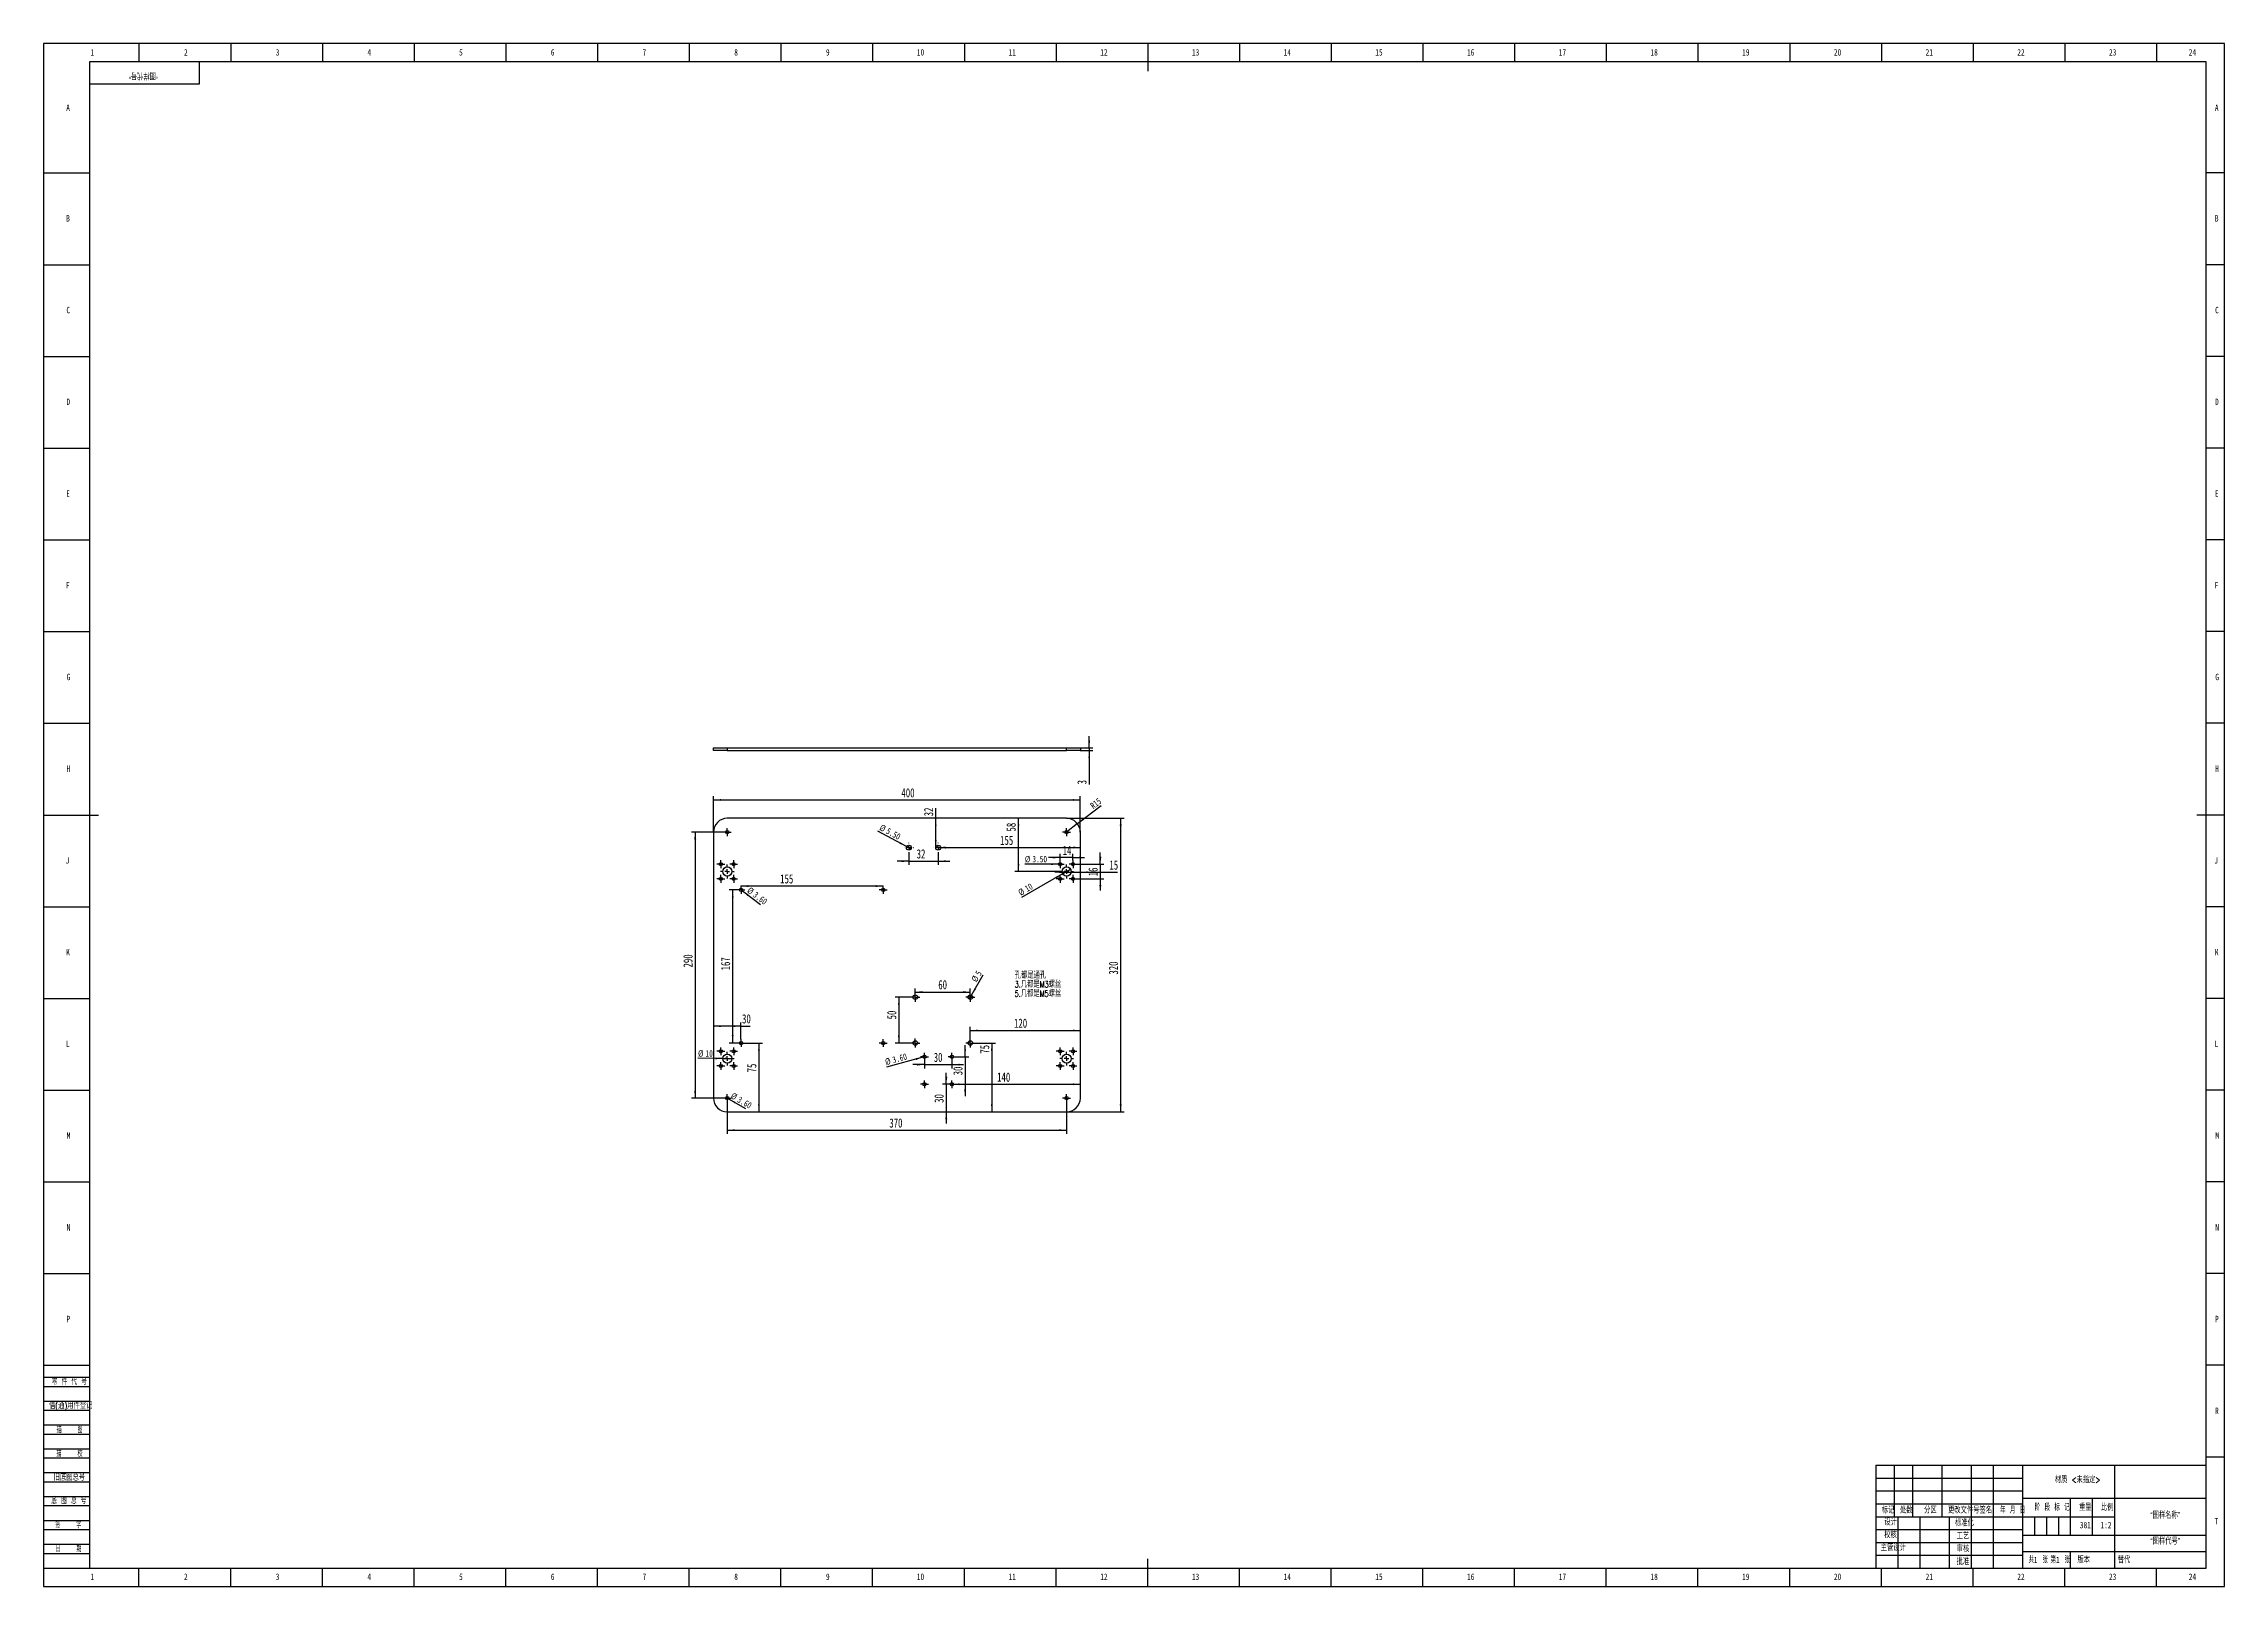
# Model space of a CAD drawing. Header units: millimetres. Extents: x 0 to 1189, y 0 to 841.
import ezdxf

# ---------------------------------------------------------------- set-up
doc = ezdxf.new("R2010")
doc.units = ezdxf.units.MM
for name, color, linetype in [('10', 7, 'Continuous'), ('5', 7, 'Continuous'), ('9', 7, 'Continuous'), ('SLD-0', 7, 'Continuous')]:
    doc.layers.add(name, color=color, linetype=linetype)
doc.styles.add('SLDTEXTSTYLE0', font='TXT', dxfattribs={"width": 0.7, "bigfont": 'bigfont'})
doc.styles.add('SLDTEXTSTYLE1', font='TXT', dxfattribs={"width": 0.6, "bigfont": 'bigfont'})
doc.styles.add('SLDTEXTSTYLE2', font='TXT', dxfattribs={"width": 0.614286, "bigfont": 'bigfont'})
doc.styles.add('SLDTEXTSTYLE3', font='TXT', dxfattribs={"width": 0.62, "bigfont": 'bigfont'})
doc.styles.add('SLDTEXTSTYLE4', font='TXT', dxfattribs={"width": 0.566667, "bigfont": 'bigfont'})
doc.styles.add('SLDTEXTSTYLE5', font='TXT', dxfattribs={"width": 0.7})
doc.dimstyles.new('SLDDIMSTYLE0', dxfattribs={"dimtxt": 5, "dimasz": 4.08, "dimexe": 0, "dimexo": 0.0625, "dimgap": 1.25, "dimtad": 2, "dimlfac": 2, "dimrnd": 1e-09, "dimzin": 12, "dimdsep": 46, "dimtxsty": 'SLDTEXTSTYLE5', "dimsah": 1, "dimcen": 0.09, "dimadec": 0, "dimazin": 3, "dimtfac": 1, "dimtofl": 0, "dimtmove": 0, "dimatfit": 3, "dimfxl": 0, "dimfrac": 2, "dimtolj": 1, "dimtzin": 12, "dimarcsym": 0})
doc.dimstyles.new('SLDDIMSTYLE1', dxfattribs={"dimtxt": 3.5, "dimasz": 4.08, "dimexe": 0, "dimexo": 0.0625, "dimgap": 0.875, "dimtad": 2, "dimlfac": 2, "dimrnd": 1e-09, "dimzin": 12, "dimdsep": 46, "dimtxsty": 'SLDTEXTSTYLE5', "dimsah": 1, "dimcen": 0, "dimadec": 0, "dimazin": 3, "dimtfac": 1, "dimtofl": 0, "dimtmove": 0, "dimatfit": 3, "dimfxl": 0, "dimfrac": 2, "dimtolj": 1, "dimtzin": 12, "dimarcsym": 0})
doc.dimstyles.new('SLDDIMSTYLE2', dxfattribs={"dimtxt": 3.5, "dimasz": 4.08, "dimexe": 0, "dimexo": 0.0625, "dimgap": 0.875, "dimtad": 2, "dimlfac": 2, "dimrnd": 1e-09, "dimzin": 4, "dimdsep": 46, "dimtxsty": 'SLDTEXTSTYLE5', "dimblk1": 'NONE', "dimsah": 1, "dimcen": 0, "dimadec": 0, "dimazin": 1, "dimtfac": 1, "dimtmove": 0, "dimatfit": 3, "dimldrblk": 'NONE', "dimfxl": 0, "dimfrac": 2, "dimtolj": 1, "dimtzin": 12, "dimarcsym": 0})
doc.dimstyles.new('SLDDIMSTYLE3', dxfattribs={"dimtxt": 5, "dimasz": 4.08, "dimexe": 0, "dimexo": 0.0625, "dimgap": 1.25, "dimtad": 2, "dimlfac": 2, "dimrnd": 1e-09, "dimzin": 12, "dimdsep": 46, "dimtxsty": 'SLDTEXTSTYLE5', "dimsah": 1, "dimcen": 0.09, "dimadec": 0, "dimazin": 3, "dimtfac": 1, "dimtmove": 0, "dimatfit": 0, "dimfxl": 0, "dimfrac": 2, "dimtolj": 1, "dimtzin": 12, "dimarcsym": 0})
doc.dimstyles.new('SLDDIMSTYLE4', dxfattribs={"dimtxt": 3.5, "dimasz": 4.08, "dimexe": 0, "dimexo": 0.0625, "dimgap": 0.875, "dimtad": 2, "dimlfac": 2, "dimrnd": 1e-09, "dimzin": 12, "dimdsep": 46, "dimtxsty": 'SLDTEXTSTYLE5', "dimblk1": 'NONE', "dimsah": 1, "dimcen": 0, "dimadec": 0, "dimazin": 3, "dimtfac": 1, "dimtmove": 0, "dimatfit": 3, "dimldrblk": 'NONE', "dimfxl": 0, "dimfrac": 2, "dimtolj": 1, "dimtzin": 12, "dimarcsym": 0})

msp = doc.modelspace()

# ---------------------------------------------------------------- texts
at = {"layer": '10', "char_height": 3.5}
for s, insert, attachment_point, style in [('1', (26.5444, 837.9952), 2, 'SLDTEXTSTYLE5'), ('2', (77.5444, 837.9952), 2, 'SLDTEXTSTYLE5'), ('3', (127.5444, 837.9952), 2, 'SLDTEXTSTYLE5'), ('4', (177.5444, 837.9952), 2, 'SLDTEXTSTYLE5'), ('5', (227.5444, 837.9952), 2, 'SLDTEXTSTYLE5'), ('6', (277.5469, 837.9952), 2, 'SLDTEXTSTYLE5'), ('7', (327.5469, 837.9952), 2, 'SLDTEXTSTYLE5'), ('8', (377.5469, 837.9952), 2, 'SLDTEXTSTYLE5'), ('9', (427.5469, 837.9952), 2, 'SLDTEXTSTYLE5'), ('10', (478.0889, 837.9952), 2, 'SLDTEXTSTYLE5'), ('11', (528.0889, 837.9952), 2, 'SLDTEXTSTYLE5'), ('12', (578.0889, 837.9952), 2, 'SLDTEXTSTYLE5'), ('13', (628.0889, 837.9952), 2, 'SLDTEXTSTYLE5'), ('14', (678.0889, 837.9952), 2, 'SLDTEXTSTYLE5'), ('15', (728.0889, 837.9952), 2, 'SLDTEXTSTYLE5'), ('16', (778.0913, 837.9952), 2, 'SLDTEXTSTYLE5'), ('17', (828.0913, 837.9952), 2, 'SLDTEXTSTYLE5'), ('18', (878.0913, 837.9952), 2, 'SLDTEXTSTYLE5'), ('19', (928.0913, 837.9952), 2, 'SLDTEXTSTYLE5'), ('20', (978.0889, 837.9952), 2, 'SLDTEXTSTYLE5'), ('21', (1028.0889, 837.9952), 2, 'SLDTEXTSTYLE5'), ('22', (1078.0889, 837.9952), 2, 'SLDTEXTSTYLE5'), ('23', (1128.0889, 837.9952), 2, 'SLDTEXTSTYLE5'), ('24', (1171.5889, 837.9952), 2, 'SLDTEXTSTYLE5'), ('A', (13.3203, 807.7452), 2, 'SLDTEXTSTYLE5'), ('A', (1184.8203, 807.7452), 2, 'SLDTEXTSTYLE5'), ('B', (13.3203, 747.4952), 2, 'SLDTEXTSTYLE5'), ('B', (1184.8203, 747.4952), 2, 'SLDTEXTSTYLE5'), ('C', (13.4273, 697.4952), 2, 'SLDTEXTSTYLE5'), ('C', (1184.9273, 697.4952), 2, 'SLDTEXTSTYLE5'), ('D', (13.4297, 647.4952), 2, 'SLDTEXTSTYLE5'), ('D', (1184.9297, 647.4952), 2, 'SLDTEXTSTYLE5'), ('E', (13.3179, 597.4952), 2, 'SLDTEXTSTYLE5'), ('E', (1184.8179, 597.4952), 2, 'SLDTEXTSTYLE5'), ('F', (13.2243, 547.4952), 2, 'SLDTEXTSTYLE5'), ('F', (1184.7243, 547.4952), 2, 'SLDTEXTSTYLE5'), ('G', (13.5391, 497.4952), 2, 'SLDTEXTSTYLE5'), ('G', (1185.0391, 497.4952), 2, 'SLDTEXTSTYLE5'), ('H', (13.4297, 447.4952), 2, 'SLDTEXTSTYLE5'), ('H', (1184.9297, 447.4952), 2, 'SLDTEXTSTYLE5'), ('J', (13.0153, 397.4952), 2, 'SLDTEXTSTYLE5'), ('J', (1184.5153, 397.4952), 2, 'SLDTEXTSTYLE5'), ('K', (13.3203, 347.4952), 2, 'SLDTEXTSTYLE5'), ('K', (1184.8203, 347.4952), 2, 'SLDTEXTSTYLE5'), ('L', (13.1806, 297.4952), 2, 'SLDTEXTSTYLE5'), ('L', (1184.6806, 297.4952), 2, 'SLDTEXTSTYLE5'), ('M', (13.5974, 247.4952), 2, 'SLDTEXTSTYLE5'), ('M', (1185.0974, 247.4952), 2, 'SLDTEXTSTYLE5'), ('N', (13.5488, 197.4952), 2, 'SLDTEXTSTYLE5'), ('N', (1185.0488, 197.4952), 2, 'SLDTEXTSTYLE5'), ('P', (13.4443, 147.4952), 2, 'SLDTEXTSTYLE5'), ('P', (1184.9443, 147.4952), 2, 'SLDTEXTSTYLE5'), ('R', (1184.9297, 97.4952), 2, 'SLDTEXTSTYLE5'), ('材质 <未指定>', (1108.9285, 59.8579), 2, 'SLDTEXTSTYLE0'), ('“图样名称”', (1156.7319, 40.5106), 2, 'SLDTEXTSTYLE0'), ('T', (1184.6563, 37.3004), 2, 'SLDTEXTSTYLE5'), ('校核', (1006.9573, 29.8568), 2, 'SLDTEXTSTYLE0'), ('381', (1113.2111, 35.1578), 2, 'SLDTEXTSTYLE5'), ('“图样代号”', (1156.7343, 26.3657), 2, 'SLDTEXTSTYLE0'), ('主管设计', (1008.4885, 22.8297), 2, 'SLDTEXTSTYLE0'), ('1', (1085.1099, 16.1881), 1, 'SLDTEXTSTYLE5'), ('1', (1097.1354, 16.1881), 1, 'SLDTEXTSTYLE5'), ('1', (26.5444, 6.9952), 2, 'SLDTEXTSTYLE5'), ('2', (77.5444, 6.9952), 2, 'SLDTEXTSTYLE5'), ('3', (127.5444, 6.9952), 2, 'SLDTEXTSTYLE5'), ('4', (177.5444, 6.9952), 2, 'SLDTEXTSTYLE5'), ('5', (227.5444, 6.9952), 2, 'SLDTEXTSTYLE5'), ('6', (277.5469, 6.9952), 2, 'SLDTEXTSTYLE5'), ('7', (327.5469, 6.9952), 2, 'SLDTEXTSTYLE5'), ('8', (377.5469, 6.9952), 2, 'SLDTEXTSTYLE5'), ('9', (427.5469, 6.9952), 2, 'SLDTEXTSTYLE5'), ('10', (478.0889, 6.9952), 2, 'SLDTEXTSTYLE5'), ('11', (528.0889, 6.9952), 2, 'SLDTEXTSTYLE5'), ('12', (578.0889, 6.9952), 2, 'SLDTEXTSTYLE5'), ('13', (628.0889, 6.9952), 2, 'SLDTEXTSTYLE5'), ('14', (678.0889, 6.9952), 2, 'SLDTEXTSTYLE5'), ('15', (728.0889, 6.9952), 2, 'SLDTEXTSTYLE5'), ('16', (778.0913, 6.9952), 2, 'SLDTEXTSTYLE5'), ('17', (828.0913, 6.9952), 2, 'SLDTEXTSTYLE5'), ('18', (878.0913, 6.9952), 2, 'SLDTEXTSTYLE5'), ('19', (928.0913, 6.9952), 2, 'SLDTEXTSTYLE5'), ('20', (978.0889, 6.9952), 2, 'SLDTEXTSTYLE5'), ('21', (1028.0889, 6.9952), 2, 'SLDTEXTSTYLE5'), ('22', (1078.0889, 6.9952), 2, 'SLDTEXTSTYLE5'), ('23', (1128.0889, 6.9952), 2, 'SLDTEXTSTYLE5'), ('24', (1171.5889, 6.9952), 2, 'SLDTEXTSTYLE5')]:
    msp.add_mtext(s, dxfattribs=dict(at, insert=insert, attachment_point=attachment_point, style=style))
at = {"layer": '10', "color": 7, "insert": (1112.3076, 16.1881), "char_height": 3.5, "attachment_point": 2, "style": 'SLDTEXTSTYLE0'}
msp.add_mtext('版本', dxfattribs=at)
at = {"layer": '9', "color": 7, "char_height": 3.5}
for s, insert, attachment_point, style in [('零 件 代 号', (4.4822, 113.3599), 1, 'SLDTEXTSTYLE2'), ('借(通)用件登记', (2.9328, 100.2756), 1, 'SLDTEXTSTYLE0'), ('描    图', (14.133, 87.176), 2, 'SLDTEXTSTYLE4'), ('描    校', (14.1005, 74.1365), 2, 'SLDTEXTSTYLE4'), ('旧底图总号', (5.4591, 61.2006), 1, 'SLDTEXTSTYLE0'), ('底 图 总 号', (4.2122, 48.4331), 1, 'SLDTEXTSTYLE2'), ('标记', (1005.6023, 43.3062), 2, 'SLDTEXTSTYLE0'), ('设计', (1007.0092, 36.7667), 2, 'SLDTEXTSTYLE0'), ('处数', (1015.5401, 43.3062), 2, 'SLDTEXTSTYLE0'), ('分区', (1028.6971, 43.3062), 2, 'SLDTEXTSTYLE0'), ('更改文件号', (1046.9259, 43.3062), 2, 'SLDTEXTSTYLE0'), ('标准化', (1047.2391, 36.3584), 2, 'SLDTEXTSTYLE0'), ('签名', (1058.9265, 43.3062), 2, 'SLDTEXTSTYLE0'), ('年 月 日', (1073.5808, 43.3062), 2, 'SLDTEXTSTYLE3'), ('阶 段 标 记', (1095.0987, 44.8103), 2, 'SLDTEXTSTYLE2'), ('重量', (1113.1828, 44.8103), 2, 'SLDTEXTSTYLE0'), ('比例', (1125.0762, 44.8103), 2, 'SLDTEXTSTYLE0'), ('签    字', (13.4869, 35.1926), 2, 'SLDTEXTSTYLE4'), ('工艺', (1046.4622, 29.2301), 2, 'SLDTEXTSTYLE0'), ('日    期', (13.5641, 22.2333), 2, 'SLDTEXTSTYLE4'), ('批准', (1046.4437, 15.2155), 2, 'SLDTEXTSTYLE0'), ('审核', (1046.4616, 22.2493), 2, 'SLDTEXTSTYLE0'), ('共  张', (1087.4712, 16.1881), 2, 'SLDTEXTSTYLE1'), ('第  张', (1099.4567, 16.1881), 2, 'SLDTEXTSTYLE1')]:
    msp.add_mtext(s, dxfattribs=dict(at, insert=insert, attachment_point=attachment_point, style=style))
at = {"layer": 'SLD-0', "insert": (54.372, 821.8703), "char_height": 3.5, "attachment_point": 2, "rotation": 180, "style": 'SLDTEXTSTYLE0'}
msp.add_mtext('“图样代号”', dxfattribs=at)
at = {"layer": 'SLD-0', "char_height": 3.5}
for s, insert, attachment_point, style in [('1:2', (1124.4373, 35.1578), 2, 'SLDTEXTSTYLE5'), ('替代', (1130.8513, 16.1881), 1, 'SLDTEXTSTYLE0')]:
    msp.add_mtext(s, dxfattribs=dict(at, insert=insert, attachment_point=attachment_point, style=style))

# ---------------------------------------------------------------- blocks, each defined once
blk = doc.blocks.new('SW_NOTE_0')
at = {"layer": '10', "color": 0, "char_height": 3.5, "attachment_point": 1, "style": 'SLDTEXTSTYLE0'}
for s, insert in [('孔都是通孔', (0, 4.5)), ('3.几都是M3螺丝', (0, -0.5)), ('5.几都是M5螺丝', (0, -5.5))]:
    blk.add_mtext(s, dxfattribs=dict(at, insert=insert))
blk = doc.blocks.new('_D')
at = {"layer": '10'}
for p, q in [((365.2, 411.2), (365.2, 430.7)), ((365.2, 428.7), (565.2, 428.7)), ((565.2, 411.2), (565.2, 430.7))]:
    blk.add_line(p, q, dxfattribs=at)
for points in [[(365.2, 428.7), (369.3, 428.2), (369.3, 429.2)], [(565.2, 428.7), (561.2, 429.2), (561.2, 428.2)]]:
    blk.add_solid(points, dxfattribs=at)
at = {"layer": '10', "insert": (467.7, 435.1), "char_height": 5, "attachment_point": 1, "style": 'SLDTEXTSTYLE5'}
blk.add_mtext('400', dxfattribs=at)
blk = doc.blocks.new('_D_1')
at = {"layer": '10'}
for p, q in [((557.7, 418.7), (589.2, 418.7)), ((587.2, 418.7), (587.2, 258.7)), ((557.7, 258.7), (589.2, 258.7))]:
    blk.add_line(p, q, dxfattribs=at)
for points in [[(587.2, 418.7), (586.7, 414.6), (587.8, 414.6)], [(587.2, 258.7), (587.8, 262.8), (586.7, 262.8)]]:
    blk.add_solid(points, dxfattribs=at)
at = {"layer": '10', "insert": (580.8, 333.5), "char_height": 5, "attachment_point": 1, "rotation": 90, "style": 'SLDTEXTSTYLE5'}
blk.add_mtext('320', dxfattribs=at)
blk = doc.blocks.new('_D_2')
at = {"layer": '10'}
for q in [(576.6, 425.6), (557.7, 411.2)]:
    blk.add_line((563.7, 415.8), q, dxfattribs=at)
blk.add_solid([(563.7, 415.8), (567.2, 417.8), (566.6, 418.6)], dxfattribs=at)
at = {"layer": '10', "insert": (570.2, 426.4), "char_height": 3.5, "attachment_point": 1, "rotation": 37.4702, "style": 'SLDTEXTSTYLE5'}
blk.add_mtext('R15', dxfattribs=at)
blk = doc.blocks.new('_D_3')
at = {"layer": '10'}
for q in [(454.9, 411.7), (473, 402)]:
    blk.add_line((470.5, 403.3), q, dxfattribs=at)
blk.add_solid([(470.5, 403.3), (467.2, 405.7), (466.7, 404.8)], dxfattribs=at)
at = {"layer": '10', "char_height": 3.5, "attachment_point": 1, "rotation": 331.9916, "style": 'SLDTEXTSTYLE5'}
for s, insert in [('%%c', (457, 415.6)), ('5.50', (460.6, 413.7))]:
    blk.add_mtext(s, dxfattribs=dict(at, insert=insert))
blk = doc.blocks.new('_None')
blk = doc.blocks.new('_D_4')
at = {"layer": '10'}
for p, q in [((471.7, 395.3), (465.4, 395.3)), ((471.7, 400.1), (471.7, 393.3)), ((471.7, 395.3), (487.7, 395.3)), ((487.7, 400.1), (487.7, 393.3)), ((487.7, 395.3), (494.1, 395.3))]:
    blk.add_line(p, q, dxfattribs=at)
for points in [[(471.7, 395.3), (467.7, 395.8), (467.7, 394.8)], [(487.7, 395.3), (491.8, 394.8), (491.8, 395.8)]]:
    blk.add_solid(points, dxfattribs=at)
at = {"layer": '10', "insert": (476, 401.8), "char_height": 5, "attachment_point": 1, "style": 'SLDTEXTSTYLE5'}
blk.add_mtext('32', dxfattribs=at)
blk = doc.blocks.new('_D_5')
at = {"layer": '10'}
for p, q in [((486.4, 418.7), (486.4, 424.2)), ((486.4, 402.7), (486.4, 418.7))]:
    blk.add_line(p, q, dxfattribs=at)
for points in [[(486.4, 418.7), (485.9, 414.6), (486.9, 414.6)], [(486.4, 402.7), (486.9, 406.8), (485.9, 406.8)]]:
    blk.add_solid(points, dxfattribs=at)
at = {"layer": '10', "insert": (480, 419.8), "char_height": 5, "attachment_point": 1, "rotation": 90, "style": 'SLDTEXTSTYLE5'}
blk.add_mtext('32', dxfattribs=at)
blk = doc.blocks.new('_D_6')
at = {"layer": '10'}
blk.add_line((487.7, 402.8), (565.2, 402.8), dxfattribs=at)
for points in [[(487.7, 402.8), (491.8, 402.2), (491.8, 403.3)], [(565.2, 402.8), (561.2, 403.3), (561.2, 402.2)]]:
    blk.add_solid(points, dxfattribs=at)
at = {"layer": '10', "insert": (521.5, 409.2), "char_height": 5, "attachment_point": 1, "style": 'SLDTEXTSTYLE5'}
blk.add_mtext('155', dxfattribs=at)
blk = doc.blocks.new('_D_7')
at = {"layer": '10'}
for q in [(535, 393.7), (555.1, 393.7)]:
    blk.add_line((553.4, 393.7), q, dxfattribs=at)
blk.add_solid([(553.4, 393.7), (549.3, 394.2), (549.3, 393.2)], dxfattribs=at)
at = {"layer": '10', "char_height": 3.5, "attachment_point": 1, "style": 'SLDTEXTSTYLE5'}
for s, insert in [('%%c', (535, 398.2)), ('3.50', (539.1, 398.2))]:
    blk.add_mtext(s, dxfattribs=dict(at, insert=insert))
blk = doc.blocks.new('_D_8')
at = {"layer": '10'}
for p, q in [((554.2, 397.3), (547.9, 397.3)), ((554.2, 395.8), (554.2, 399.3)), ((561.2, 397.3), (554.2, 397.3)), ((561.2, 395.8), (561.2, 399.3)), ((561.2, 397.3), (567.6, 397.3))]:
    blk.add_line(p, q, dxfattribs=at)
for points in [[(554.2, 397.3), (550.2, 397.8), (550.2, 396.8)], [(561.2, 397.3), (565.3, 396.8), (565.3, 397.8)]]:
    blk.add_solid(points, dxfattribs=at)
at = {"layer": '10', "insert": (555.6, 403.7), "char_height": 5, "attachment_point": 1, "style": 'SLDTEXTSTYLE5'}
blk.add_mtext('14', dxfattribs=at)
blk = doc.blocks.new('_D_9')
at = {"layer": '10'}
for p, q in [((563.4, 393.7), (578.1, 393.7)), ((576.1, 393.7), (576.1, 400)), ((576.1, 393.7), (576.1, 385.7)), ((563.4, 385.7), (578.1, 385.7)), ((576.1, 385.7), (576.1, 379.3))]:
    blk.add_line(p, q, dxfattribs=at)
for points in [[(576.1, 393.7), (576.7, 397.8), (575.6, 397.8)], [(576.1, 385.7), (575.6, 381.6), (576.7, 381.6)]]:
    blk.add_solid(points, dxfattribs=at)
at = {"layer": '10', "insert": (569.7, 387.1), "char_height": 5, "attachment_point": 1, "rotation": 90, "style": 'SLDTEXTSTYLE5'}
blk.add_mtext('16', dxfattribs=at)
blk = doc.blocks.new('_D_10')
at = {"layer": '10'}
for q in [(533.2, 375.5), (559.9, 390.9)]:
    blk.add_line((555.6, 388.4), q, dxfattribs=at)
blk.add_solid([(555.6, 388.4), (551.8, 386.8), (552.3, 386)], dxfattribs=at)
at = {"layer": '10', "char_height": 3.5, "attachment_point": 1, "rotation": 30, "style": 'SLDTEXTSTYLE5'}
for s, insert in [('%%c', (530.9, 379.4)), ('10', (534.5, 381.5))]:
    blk.add_mtext(s, dxfattribs=dict(at, insert=insert))
blk = doc.blocks.new('_D_11')
at = {"layer": '10'}
for p, q in [((557.7, 389.3), (551.4, 389.3)), ((557.7, 389.3), (565.2, 389.3)), ((565.2, 389.3), (585.5, 389.3))]:
    blk.add_line(p, q, dxfattribs=at)
for points in [[(557.7, 389.3), (553.7, 389.8), (553.7, 388.8)], [(565.2, 389.3), (569.3, 388.8), (569.3, 389.8)]]:
    blk.add_solid(points, dxfattribs=at)
at = {"layer": '10', "insert": (581.1, 395.7), "char_height": 5, "attachment_point": 1, "style": 'SLDTEXTSTYLE5'}
blk.add_mtext('15', dxfattribs=at)
blk = doc.blocks.new('_D_12')
at = {"layer": '10'}
for p, q in [((531.5, 389.7), (531.5, 418.7)), ((554, 389.7), (529.5, 389.7))]:
    blk.add_line(p, q, dxfattribs=at)
for points in [[(531.5, 418.7), (531, 414.6), (532, 414.6)], [(531.5, 389.7), (532, 393.8), (531, 393.8)]]:
    blk.add_solid(points, dxfattribs=at)
at = {"layer": '10', "insert": (525, 411.5), "char_height": 5, "attachment_point": 1, "rotation": 90, "style": 'SLDTEXTSTYLE5'}
blk.add_mtext('58', dxfattribs=at)
blk = doc.blocks.new('_D_13')
at = {"layer": '10'}
for q in [(372, 266.6), (382.7, 260.5)]:
    blk.add_line((373.5, 265.7), q, dxfattribs=at)
blk.add_solid([(373.5, 265.7), (376.8, 263.3), (377.3, 264.1)], dxfattribs=at)
at = {"layer": '10', "char_height": 3.5, "attachment_point": 1, "rotation": 330, "style": 'SLDTEXTSTYLE5'}
for s, insert in [('%%c', (376, 269.4)), ('3.60', (379.6, 267.3))]:
    blk.add_mtext(s, dxfattribs=dict(at, insert=insert))
blk = doc.blocks.new('_D_14')
at = {"layer": '10'}
for p, q in [((370.6, 411.2), (353.2, 411.2)), ((355.2, 411.2), (355.2, 266.2)), ((370.6, 266.2), (353.2, 266.2))]:
    blk.add_line(p, q, dxfattribs=at)
for points in [[(355.2, 411.2), (354.7, 407.1), (355.8, 407.1)], [(355.2, 266.2), (355.8, 270.3), (354.7, 270.3)]]:
    blk.add_solid(points, dxfattribs=at)
at = {"layer": '10', "insert": (348.8, 337.4), "char_height": 5, "attachment_point": 1, "rotation": 90, "style": 'SLDTEXTSTYLE5'}
blk.add_mtext('290', dxfattribs=at)
blk = doc.blocks.new('_D_15')
at = {"layer": '10'}
for p, q in [((372.7, 264), (372.7, 246.7)), ((557.7, 264), (557.7, 246.7)), ((372.7, 248.7), (557.7, 248.7))]:
    blk.add_line(p, q, dxfattribs=at)
for points in [[(372.7, 248.7), (376.8, 248.2), (376.8, 249.2)], [(557.7, 248.7), (553.7, 249.2), (553.7, 248.2)]]:
    blk.add_solid(points, dxfattribs=at)
at = {"layer": '10', "insert": (461.1, 255.1), "char_height": 5, "attachment_point": 1, "style": 'SLDTEXTSTYLE5'}
blk.add_mtext('370', dxfattribs=at)
blk = doc.blocks.new('_D_16')
at = {"layer": '10'}
for q in [(379.5, 380.2), (390.8, 371.7)]:
    blk.add_line((381, 379.2), q, dxfattribs=at)
blk.add_solid([(381, 379.2), (383.9, 376.3), (384.5, 377.1)], dxfattribs=at)
at = {"layer": '10', "char_height": 3.5, "attachment_point": 1, "rotation": 322.8905, "style": 'SLDTEXTSTYLE5'}
for s, insert in [('%%c', (385.3, 381.5)), ('3.60', (388.6, 379))]:
    blk.add_mtext(s, dxfattribs=dict(at, insert=insert))
blk = doc.blocks.new('_D_17')
at = {"layer": '10'}
blk.add_line((380.2, 381.8), (457.7, 381.8), dxfattribs=at)
for points in [[(380.2, 381.8), (384.3, 381.2), (384.3, 382.3)], [(457.7, 381.8), (453.7, 382.3), (453.7, 381.2)]]:
    blk.add_solid(points, dxfattribs=at)
at = {"layer": '10', "insert": (401.6, 388.2), "char_height": 5, "attachment_point": 1, "style": 'SLDTEXTSTYLE5'}
blk.add_mtext('155', dxfattribs=at)
blk = doc.blocks.new('_D_18')
at = {"layer": '10'}
for p, q in [((378.1, 379.7), (373.7, 379.7)), ((375.7, 296.2), (375.7, 379.7)), ((378.1, 296.2), (373.7, 296.2))]:
    blk.add_line(p, q, dxfattribs=at)
for points in [[(375.7, 379.7), (375.2, 375.6), (376.2, 375.6)], [(375.7, 296.2), (376.2, 300.3), (375.2, 300.3)]]:
    blk.add_solid(points, dxfattribs=at)
at = {"layer": '10', "insert": (369.3, 335.8), "char_height": 5, "attachment_point": 1, "rotation": 90, "style": 'SLDTEXTSTYLE5'}
blk.add_mtext('167', dxfattribs=at)
blk = doc.blocks.new('_D_19')
at = {"layer": '10'}
for p, q in [((380.2, 305.4), (365.2, 305.4)), ((380.2, 298.3), (380.2, 307.4)), ((380.2, 305.4), (385.2, 305.4))]:
    blk.add_line(p, q, dxfattribs=at)
for points in [[(365.2, 305.4), (369.3, 304.9), (369.3, 305.9)], [(380.2, 305.4), (376.2, 305.9), (376.2, 304.9)]]:
    blk.add_solid(points, dxfattribs=at)
at = {"layer": '10', "insert": (380.8, 311.9), "char_height": 5, "attachment_point": 1, "style": 'SLDTEXTSTYLE5'}
blk.add_mtext('30', dxfattribs=at)
blk = doc.blocks.new('_D_20')
at = {"layer": '10'}
for p, q in [((382.4, 296.2), (392, 296.2)), ((390, 296.2), (390, 258.7))]:
    blk.add_line(p, q, dxfattribs=at)
for points in [[(390, 296.2), (389.5, 292.1), (390.5, 292.1)], [(390, 258.7), (390.5, 262.8), (389.5, 262.8)]]:
    blk.add_solid(points, dxfattribs=at)
at = {"layer": '10', "insert": (383.6, 280.2), "char_height": 5, "attachment_point": 1, "rotation": 90, "style": 'SLDTEXTSTYLE5'}
blk.add_mtext('75', dxfattribs=at)
blk = doc.blocks.new('_D_21')
at = {"layer": '10'}
for q in [(459.6, 283.1), (481.1, 288.9)]:
    blk.add_line((479.4, 288.5), q, dxfattribs=at)
blk.add_solid([(479.4, 288.5), (475.3, 287.9), (475.6, 286.9)], dxfattribs=at)
at = {"layer": '10', "char_height": 3.5, "attachment_point": 1, "rotation": 15, "style": 'SLDTEXTSTYLE5'}
for s, insert in [('%%c', (458.4, 287.5)), ('3.60', (462.4, 288.6))]:
    blk.add_mtext(s, dxfattribs=dict(at, insert=insert))
blk = doc.blocks.new('_D_22')
at = {"layer": '10'}
for p, q in [((480.2, 286.5), (480.2, 282.4)), ((495.2, 286.5), (495.2, 282.4)), ((480.2, 284.4), (473.9, 284.4)), ((480.2, 284.4), (495.2, 284.4)), ((495.2, 284.4), (501.6, 284.4))]:
    blk.add_line(p, q, dxfattribs=at)
for points in [[(480.2, 284.4), (476.2, 284.9), (476.2, 283.9)], [(495.2, 284.4), (499.3, 283.9), (499.3, 284.9)]]:
    blk.add_solid(points, dxfattribs=at)
at = {"layer": '10', "insert": (485.3, 290.9), "char_height": 5, "attachment_point": 1, "style": 'SLDTEXTSTYLE5'}
blk.add_mtext('30', dxfattribs=at)
blk = doc.blocks.new('_D_23')
at = {"layer": '10'}
for p, q in [((497.4, 288.7), (504.4, 288.7)), ((502.4, 288.7), (502.4, 295)), ((502.4, 288.7), (502.4, 273.7)), ((497.4, 273.7), (504.4, 273.7)), ((502.4, 273.7), (502.4, 267.3))]:
    blk.add_line(p, q, dxfattribs=at)
for points in [[(502.4, 288.7), (502.9, 292.8), (501.9, 292.8)], [(502.4, 273.7), (501.9, 269.6), (502.9, 269.6)]]:
    blk.add_solid(points, dxfattribs=at)
at = {"layer": '10', "insert": (496, 278.6), "char_height": 5, "attachment_point": 1, "rotation": 90, "style": 'SLDTEXTSTYLE5'}
blk.add_mtext('30', dxfattribs=at)
blk = doc.blocks.new('_D_24')
at = {"layer": '10'}
for p, q in [((493.1, 273.7), (490.1, 273.7)), ((492.1, 273.7), (492.1, 280)), ((492.1, 273.7), (492.1, 258.7)), ((492.1, 258.7), (492.1, 252.3))]:
    blk.add_line(p, q, dxfattribs=at)
for points in [[(492.1, 273.7), (492.7, 277.8), (491.6, 277.8)], [(492.1, 258.7), (491.6, 254.6), (492.7, 254.6)]]:
    blk.add_solid(points, dxfattribs=at)
at = {"layer": '10', "insert": (485.7, 263.6), "char_height": 5, "attachment_point": 1, "rotation": 90, "style": 'SLDTEXTSTYLE5'}
blk.add_mtext('30', dxfattribs=at)
blk = doc.blocks.new('_D_25')
at = {"layer": '10'}
blk.add_line((495.2, 273.7), (565.2, 273.7), dxfattribs=at)
for points in [[(495.2, 273.7), (499.3, 273.2), (499.3, 274.2)], [(565.2, 273.7), (561.2, 274.2), (561.2, 273.2)]]:
    blk.add_solid(points, dxfattribs=at)
at = {"layer": '10', "insert": (519.9, 280.1), "char_height": 5, "attachment_point": 1, "style": 'SLDTEXTSTYLE5'}
blk.add_mtext('140', dxfattribs=at)
blk = doc.blocks.new('_D_26')
at = {"layer": '10'}
for q in [(512.3, 333.4), (504.6, 320.1)]:
    blk.add_line((505.9, 322.3), q, dxfattribs=at)
blk.add_solid([(505.9, 322.3), (508.4, 325.6), (507.5, 326.1)], dxfattribs=at)
at = {"layer": '10', "char_height": 3.5, "attachment_point": 1, "rotation": 60, "style": 'SLDTEXTSTYLE5'}
for s, insert in [('5', (507.7, 334.3)), ('%%c', (505.6, 330.8))]:
    blk.add_mtext(s, dxfattribs=dict(at, insert=insert))
blk = doc.blocks.new('_D_27')
at = {"layer": '10'}
for p, q in [((475.2, 323.7), (475.2, 326)), ((475.2, 324), (505.2, 324)), ((505.2, 323.7), (505.2, 326))]:
    blk.add_line(p, q, dxfattribs=at)
for points in [[(475.2, 324), (479.3, 323.5), (479.3, 324.5)], [(505.2, 324), (501.2, 324.5), (501.2, 323.5)]]:
    blk.add_solid(points, dxfattribs=at)
at = {"layer": '10', "insert": (487.8, 330.5), "char_height": 5, "attachment_point": 1, "style": 'SLDTEXTSTYLE5'}
blk.add_mtext('60', dxfattribs=at)
blk = doc.blocks.new('_D_28')
at = {"layer": '10'}
for p, q in [((472.7, 321.2), (464.3, 321.2)), ((466.3, 321.2), (466.3, 296.2)), ((472.7, 296.2), (464.3, 296.2))]:
    blk.add_line(p, q, dxfattribs=at)
for points in [[(466.3, 321.2), (465.8, 317.1), (466.8, 317.1)], [(466.3, 296.2), (466.8, 300.3), (465.8, 300.3)]]:
    blk.add_solid(points, dxfattribs=at)
at = {"layer": '10', "insert": (459.9, 309.1), "char_height": 5, "attachment_point": 1, "rotation": 90, "style": 'SLDTEXTSTYLE5'}
blk.add_mtext('50', dxfattribs=at)
blk = doc.blocks.new('_D_29')
at = {"layer": '10'}
for p, q in [((505.2, 298.7), (505.2, 305)), ((505.2, 303), (565.2, 303))]:
    blk.add_line(p, q, dxfattribs=at)
for points in [[(505.2, 303), (509.3, 302.5), (509.3, 303.5)], [(565.2, 303), (561.2, 303.5), (561.2, 302.5)]]:
    blk.add_solid(points, dxfattribs=at)
at = {"layer": '10', "insert": (529.1, 309.5), "char_height": 5, "attachment_point": 1, "style": 'SLDTEXTSTYLE5'}
blk.add_mtext('120', dxfattribs=at)
blk = doc.blocks.new('_D_30')
at = {"layer": '10'}
for p, q in [((507.7, 296.2), (519, 296.2)), ((517, 296.2), (517, 258.7))]:
    blk.add_line(p, q, dxfattribs=at)
for points in [[(517, 296.2), (516.5, 292.1), (517.5, 292.1)], [(517, 258.7), (517.5, 262.8), (516.5, 262.8)]]:
    blk.add_solid(points, dxfattribs=at)
at = {"layer": '10', "insert": (510.6, 290.4), "char_height": 5, "attachment_point": 1, "rotation": 90, "style": 'SLDTEXTSTYLE5'}
blk.add_mtext('75', dxfattribs=at)
blk = doc.blocks.new('_D_31')
at = {"layer": '10'}
for q in [(356.7, 287.9), (375.2, 287.7)]:
    blk.add_line((370.2, 287.7), q, dxfattribs=at)
blk.add_solid([(370.2, 287.7), (366.2, 288.3), (366.2, 287.3)], dxfattribs=at)
at = {"layer": '10', "char_height": 3.5, "attachment_point": 1, "rotation": 359.4393, "style": 'SLDTEXTSTYLE5'}
for s, insert in [('%%c', (356.8, 292.3)), ('10', (360.9, 292.3))]:
    blk.add_mtext(s, dxfattribs=dict(at, insert=insert))
blk = doc.blocks.new('SW_CENTERMARKSYMBOL_0')
at = {"layer": '10', "color": 0}
for p, q in [((-1.25, 0), (-2.125, 0)), ((0, 0), (-1.25, 0)), ((0, 1.25), (0, 2.125)), ((0, 0), (0, 1.25)), ((0, 0), (0, -1.25)), ((0, 0), (1.25, 0)), ((1.25, 0), (2.125, 0)), ((0, -1.25), (0, -2.125))]:
    blk.add_line(p, q, dxfattribs=at)
blk = doc.blocks.new('SW_CENTERMARKSYMBOL_1')
at = {"layer": '10', "color": 0}
for p, q in [((-1.25, 0), (-2.125, 0)), ((0, 0), (-1.25, 0)), ((0, 1.25), (0, 2.125)), ((0, 0), (0, 1.25)), ((0, 0), (0, -1.25)), ((0, 0), (1.25, 0)), ((1.25, 0), (2.125, 0)), ((0, -1.25), (0, -2.125))]:
    blk.add_line(p, q, dxfattribs=at)
blk = doc.blocks.new('SW_CENTERMARKSYMBOL_2')
at = {"layer": '10', "color": 0}
for p, q in [((-1.25, 0), (-2.125, 0)), ((0, 0), (-1.25, 0)), ((0, 1.25), (0, 2.125)), ((0, 0), (0, 1.25)), ((0, 0), (0, -1.25)), ((0, 0), (1.25, 0)), ((1.25, 0), (2.125, 0)), ((0, -1.25), (0, -2.125))]:
    blk.add_line(p, q, dxfattribs=at)
blk = doc.blocks.new('SW_CENTERMARKSYMBOL_3')
at = {"layer": '10', "color": 0}
for p, q in [((-2.5, 0), (-3.75, 0)), ((0, 0), (-1.25, 0)), ((0, 2.5), (0, 3.75)), ((0, 0), (0, 1.25)), ((0, 0), (0, -1.25)), ((0, 0), (1.25, 0)), ((2.5, 0), (3.75, 0)), ((0, -2.5), (0, -3.75))]:
    blk.add_line(p, q, dxfattribs=at)
blk = doc.blocks.new('SW_CENTERMARKSYMBOL_4')
at = {"layer": '10', "color": 0}
for p, q in [((-1.25, 0), (-2.125, 0)), ((0, 0), (-1.25, 0)), ((0, 1.25), (0, 2.125)), ((0, 0), (0, 1.25)), ((0, 0), (0, -1.25)), ((0, 0), (1.25, 0)), ((1.25, 0), (2.125, 0)), ((0, -1.25), (0, -2.125))]:
    blk.add_line(p, q, dxfattribs=at)
blk = doc.blocks.new('SW_CENTERMARKSYMBOL_5')
at = {"layer": '10', "color": 0}
for p, q in [((-1.25, 0), (-2.125, 0)), ((0, 0), (-1.25, 0)), ((0, 1.25), (0, 2.125)), ((0, 0), (0, 1.25)), ((0, 0), (0, -1.25)), ((0, 0), (1.25, 0)), ((1.25, 0), (2.125, 0)), ((0, -1.25), (0, -2.125))]:
    blk.add_line(p, q, dxfattribs=at)
blk = doc.blocks.new('SW_CENTERMARKSYMBOL_6')
at = {"layer": '10', "color": 0}
for p, q in [((-1.25, 0), (-2.125, 0)), ((0, 0), (-1.25, 0)), ((0, 1.25), (0, 2.125)), ((0, 0), (0, 1.25)), ((0, 0), (0, -1.25)), ((0, 0), (1.25, 0)), ((1.25, 0), (2.125, 0)), ((0, -1.25), (0, -2.125))]:
    blk.add_line(p, q, dxfattribs=at)
blk = doc.blocks.new('SW_CENTERMARKSYMBOL_7')
at = {"layer": '10', "color": 0}
for p, q in [((-1.25, 0), (-2.125, 0)), ((0, 0), (-1.25, 0)), ((0, 1.25), (0, 2.125)), ((0, 0), (0, 1.25)), ((0, 0), (0, -1.25)), ((0, 0), (1.25, 0)), ((1.25, 0), (2.125, 0)), ((0, -1.25), (0, -2.125))]:
    blk.add_line(p, q, dxfattribs=at)
blk = doc.blocks.new('SW_CENTERMARKSYMBOL_8')
at = {"layer": '10', "color": 0}
for p, q in [((-2.5, 0), (-3.75, 0)), ((0, 0), (-1.25, 0)), ((0, 2.5), (0, 3.75)), ((0, 0), (0, 1.25)), ((0, 0), (0, -1.25)), ((0, 0), (1.25, 0)), ((2.5, 0), (3.75, 0)), ((0, -2.5), (0, -3.75))]:
    blk.add_line(p, q, dxfattribs=at)
blk = doc.blocks.new('SW_CENTERMARKSYMBOL_9')
at = {"layer": '10', "color": 0}
for p, q in [((-1.25, 0), (-2.125, 0)), ((0, 0), (-1.25, 0)), ((0, 1.25), (0, 2.125)), ((0, 0), (0, 1.25)), ((0, 0), (0, -1.25)), ((0, 0), (1.25, 0)), ((1.25, 0), (2.125, 0)), ((0, -1.25), (0, -2.125))]:
    blk.add_line(p, q, dxfattribs=at)
blk = doc.blocks.new('SW_CENTERMARKSYMBOL_10')
at = {"layer": '10', "color": 0}
for p, q in [((-1.25, 0), (-2.125, 0)), ((0, 0), (-1.25, 0)), ((0, 1.25), (0, 2.125)), ((0, 0), (0, 1.25)), ((0, 0), (0, -1.25)), ((0, 0), (1.25, 0)), ((1.25, 0), (2.125, 0)), ((0, -1.25), (0, -2.125))]:
    blk.add_line(p, q, dxfattribs=at)
blk = doc.blocks.new('SW_CENTERMARKSYMBOL_11')
at = {"layer": '10', "color": 0}
for p, q in [((-1.25, 0), (-2.125, 0)), ((0, 0), (-1.25, 0)), ((0, 1.25), (0, 2.125)), ((0, 0), (0, 1.25)), ((0, 0), (0, -1.25)), ((0, 0), (1.25, 0)), ((1.25, 0), (2.125, 0)), ((0, -1.25), (0, -2.125))]:
    blk.add_line(p, q, dxfattribs=at)
blk = doc.blocks.new('SW_CENTERMARKSYMBOL_12')
at = {"layer": '10', "color": 0}
for p, q in [((-1.25, 0), (-2.125, 0)), ((0, 0), (-1.25, 0)), ((0, 1.25), (0, 2.125)), ((0, 0), (0, 1.25)), ((0, 0), (0, -1.25)), ((0, 0), (1.25, 0)), ((1.25, 0), (2.125, 0)), ((0, -1.25), (0, -2.125))]:
    blk.add_line(p, q, dxfattribs=at)
blk = doc.blocks.new('SW_CENTERMARKSYMBOL_13')
at = {"layer": '10', "color": 0}
for p, q in [((-2.5, 0), (-3.75, 0)), ((0, 0), (-1.25, 0)), ((0, 2.5), (0, 3.75)), ((0, 0), (0, 1.25)), ((0, 0), (0, -1.25)), ((0, 0), (1.25, 0)), ((2.5, 0), (3.75, 0)), ((0, -2.5), (0, -3.75))]:
    blk.add_line(p, q, dxfattribs=at)
blk = doc.blocks.new('SW_CENTERMARKSYMBOL_14')
at = {"layer": '10', "color": 0}
for p, q in [((-1.25, 0), (-2.125, 0)), ((0, 0), (-1.25, 0)), ((0, 1.25), (0, 2.125)), ((0, 0), (0, 1.25)), ((0, 0), (0, -1.25)), ((0, 0), (1.25, 0)), ((1.25, 0), (2.125, 0)), ((0, -1.25), (0, -2.125))]:
    blk.add_line(p, q, dxfattribs=at)
blk = doc.blocks.new('SW_CENTERMARKSYMBOL_15')
at = {"layer": '10', "color": 0}
for p, q in [((-1.25, 0), (-2.125, 0)), ((0, 0), (-1.25, 0)), ((0, 1.25), (0, 2.125)), ((0, 0), (0, 1.25)), ((0, 0), (0, -1.25)), ((0, 0), (1.25, 0)), ((1.25, 0), (2.125, 0)), ((0, -1.25), (0, -2.125))]:
    blk.add_line(p, q, dxfattribs=at)
blk = doc.blocks.new('SW_CENTERMARKSYMBOL_16')
at = {"layer": '10', "color": 0}
for p, q in [((-1.25, 0), (-2.125, 0)), ((0, 0), (-1.25, 0)), ((0, 1.25), (0, 2.125)), ((0, 0), (0, 1.25)), ((0, 0), (0, -1.25)), ((0, 0), (1.25, 0)), ((1.25, 0), (2.125, 0)), ((0, -1.25), (0, -2.125))]:
    blk.add_line(p, q, dxfattribs=at)
blk = doc.blocks.new('SW_CENTERMARKSYMBOL_17')
at = {"layer": '10', "color": 0}
for p, q in [((-1.25, 0), (-2.125, 0)), ((0, 0), (-1.25, 0)), ((0, 1.25), (0, 2.125)), ((0, 0), (0, 1.25)), ((0, 0), (0, -1.25)), ((0, 0), (1.25, 0)), ((1.25, 0), (2.125, 0)), ((0, -1.25), (0, -2.125))]:
    blk.add_line(p, q, dxfattribs=at)
blk = doc.blocks.new('SW_CENTERMARKSYMBOL_18')
at = {"layer": '10', "color": 0}
for p, q in [((-2.5, 0), (-3.75, 0)), ((0, 0), (-1.25, 0)), ((0, 2.5), (0, 3.75)), ((0, 0), (0, 1.25)), ((0, 0), (0, -1.25)), ((0, 0), (1.25, 0)), ((2.5, 0), (3.75, 0)), ((0, -2.5), (0, -3.75))]:
    blk.add_line(p, q, dxfattribs=at)
blk = doc.blocks.new('SW_CENTERMARKSYMBOL_19')
at = {"layer": '10', "color": 0}
for p, q in [((-1.25, 0), (-2.125, 0)), ((0, 0), (-1.25, 0)), ((0, 1.25), (0, 2.125)), ((0, 0), (0, 1.25)), ((0, 0), (0, -1.25)), ((0, 0), (1.25, 0)), ((1.25, 0), (2.125, 0)), ((0, -1.25), (0, -2.125))]:
    blk.add_line(p, q, dxfattribs=at)
blk = doc.blocks.new('SW_CENTERMARKSYMBOL_20')
at = {"layer": '10', "color": 0}
for p, q in [((-1.25, 0), (-2.15, 0)), ((0, 0), (-1.25, 0)), ((0, 1.25), (0, 2.15)), ((0, 0), (0, 1.25)), ((0, 0), (0, -1.25)), ((0, 0), (1.25, 0)), ((1.25, 0), (2.15, 0)), ((0, -1.25), (0, -2.15))]:
    blk.add_line(p, q, dxfattribs=at)
blk = doc.blocks.new('SW_CENTERMARKSYMBOL_21')
at = {"layer": '10', "color": 0}
for p, q in [((-1.25, 0), (-2.15, 0)), ((0, 0), (-1.25, 0)), ((0, 1.25), (0, 2.15)), ((0, 0), (0, 1.25)), ((0, 0), (0, -1.25)), ((0, 0), (1.25, 0)), ((1.25, 0), (2.15, 0)), ((0, -1.25), (0, -2.15))]:
    blk.add_line(p, q, dxfattribs=at)
blk = doc.blocks.new('SW_CENTERMARKSYMBOL_22')
at = {"layer": '10', "color": 0}
for p, q in [((-1.25, 0), (-2.15, 0)), ((0, 0), (-1.25, 0)), ((0, 1.25), (0, 2.15)), ((0, 0), (0, 1.25)), ((0, 0), (0, -1.25)), ((0, 0), (1.25, 0)), ((1.25, 0), (2.15, 0)), ((0, -1.25), (0, -2.15))]:
    blk.add_line(p, q, dxfattribs=at)
blk = doc.blocks.new('SW_CENTERMARKSYMBOL_23')
at = {"layer": '10', "color": 0}
for p, q in [((-1.25, 0), (-2.15, 0)), ((0, 0), (-1.25, 0)), ((0, 1.25), (0, 2.15)), ((0, 0), (0, 1.25)), ((0, 0), (0, -1.25)), ((0, 0), (1.25, 0)), ((1.25, 0), (2.15, 0)), ((0, -1.25), (0, -2.15))]:
    blk.add_line(p, q, dxfattribs=at)
blk = doc.blocks.new('SW_CENTERMARKSYMBOL_24')
at = {"layer": '10', "color": 0}
for p, q in [((-2.5, 0), (-2.625, 0)), ((0, 0), (-1.25, 0)), ((0, 2.5), (0, 2.625)), ((0, 0), (0, 1.25)), ((0, 0), (0, -1.25)), ((0, 0), (1.25, 0)), ((2.5, 0), (2.625, 0)), ((0, -2.5), (0, -2.625))]:
    blk.add_line(p, q, dxfattribs=at)
blk = doc.blocks.new('SW_CENTERMARKSYMBOL_25')
at = {"layer": '10', "color": 0}
for p, q in [((-2.5, 0), (-2.625, 0)), ((0, 0), (-1.25, 0)), ((0, 2.5), (0, 2.625)), ((0, 0), (0, 1.25)), ((0, 0), (0, -1.25)), ((0, 0), (1.25, 0)), ((2.5, 0), (2.625, 0)), ((0, -2.5), (0, -2.625))]:
    blk.add_line(p, q, dxfattribs=at)
blk = doc.blocks.new('SW_CENTERMARKSYMBOL_26')
at = {"layer": '10', "color": 0}
for p, q in [((-1.25, 0), (-2.15, 0)), ((0, 0), (-1.25, 0)), ((0, 1.25), (0, 2.15)), ((0, 0), (0, 1.25)), ((0, 0), (0, -1.25)), ((0, 0), (1.25, 0)), ((1.25, 0), (2.15, 0)), ((0, -1.25), (0, -2.15))]:
    blk.add_line(p, q, dxfattribs=at)
blk = doc.blocks.new('SW_CENTERMARKSYMBOL_27')
at = {"layer": '10', "color": 0}
for p, q in [((-1.25, 0), (-2.15, 0)), ((0, 0), (-1.25, 0)), ((0, 1.25), (0, 2.15)), ((0, 0), (0, 1.25)), ((0, 0), (0, -1.25)), ((0, 0), (1.25, 0)), ((1.25, 0), (2.15, 0)), ((0, -1.25), (0, -2.15))]:
    blk.add_line(p, q, dxfattribs=at)
blk = doc.blocks.new('SW_CENTERMARKSYMBOL_28')
at = {"layer": '10', "color": 0}
for p, q in [((-1.25, 0), (-2.15, 0)), ((0, 0), (-1.25, 0)), ((0, 1.25), (0, 2.15)), ((0, 0), (0, 1.25)), ((0, 0), (0, -1.25)), ((0, 0), (1.25, 0)), ((1.25, 0), (2.15, 0)), ((0, -1.25), (0, -2.15))]:
    blk.add_line(p, q, dxfattribs=at)
blk = doc.blocks.new('SW_CENTERMARKSYMBOL_29')
at = {"layer": '10', "color": 0}
for p, q in [((-1.25, 0), (-2.15, 0)), ((0, 0), (-1.25, 0)), ((0, 1.25), (0, 2.15)), ((0, 0), (0, 1.25)), ((0, 0), (0, -1.25)), ((0, 0), (1.25, 0)), ((1.25, 0), (2.15, 0)), ((0, -1.25), (0, -2.15))]:
    blk.add_line(p, q, dxfattribs=at)
blk = doc.blocks.new('SW_CENTERMARKSYMBOL_30')
at = {"layer": '10', "color": 0}
for p, q in [((-1.25, 0), (-2.15, 0)), ((0, 0), (-1.25, 0)), ((0, 1.25), (0, 2.15)), ((0, 0), (0, 1.25)), ((0, 0), (0, -1.25)), ((0, 0), (1.25, 0)), ((1.25, 0), (2.15, 0)), ((0, -1.25), (0, -2.15))]:
    blk.add_line(p, q, dxfattribs=at)
blk = doc.blocks.new('SW_CENTERMARKSYMBOL_31')
at = {"layer": '10', "color": 0}
for p, q in [((-1.25, 0), (-2.15, 0)), ((0, 0), (-1.25, 0)), ((0, 1.25), (0, 2.15)), ((0, 0), (0, 1.25)), ((0, 0), (0, -1.25)), ((0, 0), (1.25, 0)), ((1.25, 0), (2.15, 0)), ((0, -1.25), (0, -2.15))]:
    blk.add_line(p, q, dxfattribs=at)
blk = doc.blocks.new('SW_CENTERMARKSYMBOL_32')
at = {"layer": '10', "color": 0}
for p, q in [((-1.25, 0), (-2.15, 0)), ((0, 0), (-1.25, 0)), ((0, 1.25), (0, 2.15)), ((0, 0), (0, 1.25)), ((0, 0), (0, -1.25)), ((0, 0), (1.25, 0)), ((1.25, 0), (2.15, 0)), ((0, -1.25), (0, -2.15))]:
    blk.add_line(p, q, dxfattribs=at)
blk = doc.blocks.new('SW_CENTERMARKSYMBOL_33')
at = {"layer": '10', "color": 0}
for p, q in [((-1.25, 0), (-2.15, 0)), ((0, 0), (-1.25, 0)), ((0, 1.25), (0, 2.15)), ((0, 0), (0, 1.25)), ((0, 0), (0, -1.25)), ((0, 0), (1.25, 0)), ((1.25, 0), (2.15, 0)), ((0, -1.25), (0, -2.15))]:
    blk.add_line(p, q, dxfattribs=at)
blk = doc.blocks.new('SW_CENTERMARKSYMBOL_34')
at = {"layer": '10', "color": 0}
for p, q in [((-1.25, 0), (-2.5, 0)), ((0, 0), (-1.25, 0)), ((0, 1.25), (0, 2.5)), ((0, 0), (0, 1.25)), ((0, 0), (0, -1.25)), ((0, 0), (1.25, 0)), ((1.25, 0), (2.5, 0)), ((0, -1.25), (0, -2.5))]:
    blk.add_line(p, q, dxfattribs=at)
blk = doc.blocks.new('SW_CENTERMARKSYMBOL_35')
at = {"layer": '10', "color": 0}
for p, q in [((-1.25, 0), (-2.5, 0)), ((0, 0), (-1.25, 0)), ((0, 1.25), (0, 2.5)), ((0, 0), (0, 1.25)), ((0, 0), (0, -1.25)), ((0, 0), (1.25, 0)), ((1.25, 0), (2.5, 0)), ((0, -1.25), (0, -2.5))]:
    blk.add_line(p, q, dxfattribs=at)
blk = doc.blocks.new('SW_CENTERMARKSYMBOL_36')
at = {"layer": '10', "color": 0}
for p, q in [((-1.25, 0), (-2.5, 0)), ((0, 0), (-1.25, 0)), ((0, 1.25), (0, 2.5)), ((0, 0), (0, 1.25)), ((0, 0), (0, -1.25)), ((0, 0), (1.25, 0)), ((1.25, 0), (2.5, 0)), ((0, -1.25), (0, -2.5))]:
    blk.add_line(p, q, dxfattribs=at)
blk = doc.blocks.new('SW_CENTERMARKSYMBOL_37')
at = {"layer": '10', "color": 0}
for p, q in [((-1.25, 0), (-2.5, 0)), ((0, 0), (-1.25, 0)), ((0, 1.25), (0, 2.5)), ((0, 0), (0, 1.25)), ((0, 0), (0, -1.25)), ((0, 0), (1.25, 0)), ((1.25, 0), (2.5, 0)), ((0, -1.25), (0, -2.5))]:
    blk.add_line(p, q, dxfattribs=at)
blk = doc.blocks.new('_D_32')
at = {"layer": '10'}
for p, q in [((565.2, 457.1), (572.1, 457.1)), ((565.2, 455.6), (572.1, 455.6)), ((570.1, 457.1), (570.1, 463.5)), ((570.1, 457.1), (570.1, 455.6)), ((570.1, 455.6), (570.1, 437.2))]:
    blk.add_line(p, q, dxfattribs=at)
for points in [[(570.1, 457.1), (570.6, 461.2), (569.6, 461.2)], [(570.1, 455.6), (569.6, 451.6), (570.6, 451.6)]]:
    blk.add_solid(points, dxfattribs=at)
at = {"layer": '10', "insert": (563.6, 437.2), "char_height": 5, "attachment_point": 1, "rotation": 90, "style": 'SLDTEXTSTYLE5'}
blk.add_mtext('3', dxfattribs=at)

# ---------------------------------------------------------------- dimensions: what is measured, and where the dimension line sits
at = {"layer": '10'}
for base, p1, p2, dimstyle, picture, middle in [((570.0582, 455.6436), (565.2475, 457.1436), (565.2475, 455.6436), 'SLDDIMSTYLE3', '_D_32', (570.0582, 438.2982)), ((486.4025, 418.6946), (485.1225, 402.6946), (557.7475, 418.6946), 'SLDDIMSTYLE0', '_D_5', (486.4025, 421.9742)), ((531.4697, 418.6946), (553.9975, 389.6946), (557.7475, 418.6946), 'SLDDIMSTYLE0', '_D_12', (531.4697, 413.6833)), ((587.2475, 258.6946), (557.7475, 418.6946), (557.7475, 258.6946), 'SLDDIMSTYLE0', '_D_1', (587.2475, 336.7554)), ((355.2475, 266.1946), (370.5975, 411.1946), (370.5975, 266.1946), 'SLDDIMSTYLE0', '_D_14', (355.2475, 340.7254)), ((576.1452, 385.6946), (563.3725, 393.6946), (563.3725, 385.6946), 'SLDDIMSTYLE3', '_D_9', (576.1452, 389.299)), ((375.7307, 379.6946), (378.0975, 296.1946), (378.0975, 379.6946), 'SLDDIMSTYLE0', '_D_18', (375.7307, 339.0466)), ((466.3175, 296.1946), (472.7475, 321.1946), (472.7475, 296.1946), 'SLDDIMSTYLE0', '_D_28', (466.3175, 311.2859)), ((517.0124, 258.6946), (507.7475, 296.1946), (557.7475, 258.6946), 'SLDDIMSTYLE0', '_D_30', (517.0124, 292.61)), ((390.0078, 258.6946), (382.3975, 296.1946), (372.7475, 258.6946), 'SLDDIMSTYLE0', '_D_20', (390.0078, 282.4319)), ((502.424, 273.6946), (497.3975, 288.6946), (497.3975, 273.6946), 'SLDDIMSTYLE3', '_D_23', (502.424, 280.7598)), ((492.1496, 258.6946), (493.0975, 273.6946), (557.7475, 258.6946), 'SLDDIMSTYLE3', '_D_24', (492.1496, 265.7947))]:
    dim = msp.add_linear_dim(base=base, p1=p1, p2=p2, angle=90, dimstyle=dimstyle, dxfattribs=at)
    dim.commit()
    dim.dimension.update_dxf_attribs({"geometry": picture, "text_midpoint": middle, "dimtype": 160})
for base, p1, p2, dimstyle, picture, middle in [((565.2475, 428.6946), (365.2475, 411.1946), (565.2475, 411.1946), 'SLDDIMSTYLE0', '_D', (470.9882, 428.6946)), ((565.2475, 402.757), (487.7475, 405.3196), (565.2475, 411.1946), 'SLDDIMSTYLE0', '_D_6', (524.8369, 402.757)), ((565.2475, 389.299), (557.7475, 385.9446), (565.2475, 411.1946), 'SLDDIMSTYLE3', '_D_11', (583.2599, 389.299)), ((487.7475, 395.3365), (471.7475, 400.0696), (487.7475, 400.0696), 'SLDDIMSTYLE3', '_D_4', (478.2209, 395.3365)), ((554.2475, 397.2924), (561.2475, 395.8196), (554.2475, 395.8196), 'SLDDIMSTYLE3', '_D_8', (557.7913, 397.2924)), ((457.7475, 381.7548), (380.2475, 381.8446), (457.7475, 381.8446), 'SLDDIMSTYLE0', '_D_17', (404.8754, 381.7548)), ((505.2475, 324.0189), (475.2475, 323.6946), (505.2475, 323.6946), 'SLDDIMSTYLE0', '_D_27', (490.0253, 324.0189)), ((365.2475, 305.4275), (380.2475, 298.3446), (365.2475, 266.1946), 'SLDDIMSTYLE0', '_D_19', (382.9749, 305.4275)), ((565.2475, 303.0405), (505.2475, 298.6946), (565.2475, 266.1946), 'SLDDIMSTYLE0', '_D_29', (532.4195, 303.0405)), ((495.2475, 284.4387), (480.2475, 286.5446), (495.2475, 286.5446), 'SLDDIMSTYLE3', '_D_22', (487.5382, 284.4387)), ((565.2475, 273.6935), (495.2475, 271.5446), (565.2475, 266.1946), 'SLDDIMSTYLE0', '_D_25', (523.1955, 273.6935)), ((557.7475, 248.6946), (372.7475, 264.0446), (557.7475, 264.0446), 'SLDDIMSTYLE0', '_D_15', (464.364, 248.6946))]:
    dim = msp.add_linear_dim(base=base, p1=p1, p2=p2, dimstyle=dimstyle, dxfattribs=at)
    dim.commit()
    dim.dimension.update_dxf_attribs({"geometry": picture, "text_midpoint": middle, "dimtype": 160})
dim = msp.add_radius_dim(center=(557.7475, 411.1946), mpoint=(563.7001, 415.7573), dimstyle='SLDDIMSTYLE1', dxfattribs=at)
dim.commit()
dim.dimension.update_dxf_attribs({"geometry": '_D_2', "text_midpoint": (574.8637, 424.3142), "dimtype": 164})
for p1, p2, dimstyle, picture, middle in [((472.9615, 402.0489), (470.5336, 403.3403), 'SLDDIMSTYLE2', '_D_3', (459.2891, 409.3213)), ((555.1225, 393.6946), (553.3725, 393.6946), 'SLDDIMSTYLE2', '_D_7', (539.984, 393.6947)), ((379.5298, 380.2377), (380.9653, 379.1516), 'SLDDIMSTYLE2', '_D_16', (386.9259, 374.6421)), ((559.9126, 390.9446), (555.5825, 388.4446), 'SLDDIMSTYLE4', '_D_10', (536.2164, 377.2637)), ((504.6225, 320.1121), (505.8725, 322.2772), 'SLDDIMSTYLE4', '_D_26', (510.9954, 331.1503)), ((375.2474, 287.6702), (370.2477, 287.7191), 'SLDDIMSTYLE4', '_D_31', (360.1167, 287.8183)), ((481.1169, 288.9276), (479.3782, 288.4617), 'SLDDIMSTYLE2', '_D_21', (464.364, 284.4387)), ((371.9681, 266.6446), (373.527, 265.7446), 'SLDDIMSTYLE2', '_D_13', (378.5388, 262.8511))]:
    dim = msp.add_diameter_dim_2p(p1=p1, p2=p2, dimstyle=dimstyle, dxfattribs=at)
    dim.commit()
    dim.dimension.update_dxf_attribs({"geometry": picture, "text_midpoint": middle, "dimtype": 163})

# ---------------------------------------------------------------- linework, layer by layer
at = {"color": 7, "linetype": 'Continuous', "lineweight": 25}
for p, q in [((365.2475, 455.6436), (365.2475, 457.1436)), ((365.2475, 457.1436), (372.7475, 457.1436)), ((372.7475, 455.6436), (365.2475, 455.6436)), ((372.7475, 457.1436), (372.7475, 455.6436)), ((372.7475, 457.1436), (557.7475, 457.1436)), ((372.7475, 455.6436), (557.7475, 455.6436)), ((557.7475, 455.6436), (557.7475, 457.1436)), ((557.7475, 457.1436), (565.2475, 457.1436)), ((565.2475, 455.6436), (557.7475, 455.6436)), ((565.2475, 457.1436), (565.2475, 455.6436)), ((557.7475, 418.6946), (372.7475, 418.6946)), ((365.2475, 411.1946), (365.2475, 266.1946)), ((565.2475, 266.1946), (565.2475, 411.1946)), ((372.7475, 258.6946), (557.7475, 258.6946))]:
    msp.add_line(p, q, dxfattribs=at)
for centre, radius in [((372.7475, 411.1946), 0.9), ((557.7475, 411.1946), 0.9), ((369.2475, 393.6946), 0.875), ((376.2475, 393.6946), 0.875), ((471.7475, 402.6946), 1.375), ((487.7475, 402.6946), 1.375), ((554.2475, 393.6946), 0.875), ((561.2475, 393.6946), 0.875), ((369.2475, 385.6946), 0.875), ((372.7475, 389.6946), 2.5), ((376.2475, 385.6946), 0.875), ((380.2475, 379.6946), 0.9), ((457.7475, 379.6946), 0.9), ((554.2475, 385.6946), 0.875), ((557.7475, 389.6946), 2.5), ((561.2475, 385.6946), 0.875), ((475.2475, 321.1946), 1.25), ((505.2475, 321.1946), 1.25), ((475.2475, 296.1946), 1.25), ((505.2475, 296.1946), 1.25), ((369.2475, 291.6946), 0.875), ((372.7475, 287.6946), 2.5), ((376.2475, 291.6946), 0.875), ((380.2475, 296.1946), 0.9), ((457.7475, 296.1946), 0.9), ((480.2475, 288.6946), 0.9), ((495.2475, 288.6946), 0.9), ((554.2475, 291.6946), 0.875), ((557.7475, 287.6946), 2.5), ((561.2475, 291.6946), 0.875), ((369.2475, 283.6946), 0.875), ((376.2475, 283.6946), 0.875), ((480.2475, 273.6946), 0.9), ((495.2475, 273.6946), 0.9), ((554.2475, 283.6946), 0.875), ((561.2475, 283.6946), 0.875), ((372.7475, 266.1946), 0.9), ((557.7475, 266.1946), 0.9)]:
    msp.add_circle(centre, radius, dxfattribs=at)
for centre, start, end in [((372.7475, 411.1946), 90, 180), ((557.7475, 411.1946), 0, 90), ((372.7475, 266.1946), 180, 270), ((557.7475, 266.1946), 270, 0)]:
    msp.add_arc(centre, 7.5, start, end, dxfattribs=at)
at = {"layer": '5', "color": 7}
for p, q in [((1189, 841), (0, 841)), ((0, 841), (0, 0)), ((1189, 0), (1189, 841)), ((0, 114), (25, 114)), ((0, 109), (25, 109)), ((0, 101), (25, 101)), ((0, 96), (25, 96)), ((0, 88), (25, 88)), ((0, 83), (25, 83)), ((0, 75), (25, 75)), ((0, 70), (25, 70)), ((0, 62), (25, 62)), ((0, 57), (25, 57)), ((0, 49), (25, 49)), ((999, 59), (1079, 59)), ((999, 52), (1079, 52)), ((0, 44), (25, 44)), ((0, 36), (25, 36)), ((1085.5, 38), (1085.5, 28)), ((1092, 38), (1092, 28)), ((1098.5, 38), (1098.5, 28)), ((0, 31), (25, 31)), ((0, 23), (25, 23)), ((0, 18), (25, 18)), ((0, 0), (1189, 0))]:
    msp.add_line(p, q, dxfattribs=at)
at = {"layer": '5'}
for p, q in [((52, 841), (52, 831.0501)), ((102, 841), (102, 831.0501)), ((152, 841), (152, 831.0501)), ((202, 841), (202, 831.0501)), ((252, 841), (252, 831.0501)), ((302, 841), (302, 831.0501)), ((352, 841), (352, 831.0501)), ((402, 841), (402, 831.0501)), ((452, 841), (452, 831.0501)), ((502, 841), (502, 831.0501)), ((552, 841), (552, 831.0501)), ((652, 841), (652, 831.0501)), ((702, 841), (702, 831.0501)), ((752, 841), (752, 831.0501)), ((802, 841), (802, 831.0501)), ((852, 841), (852, 831.0501)), ((902, 841), (902, 831.0501)), ((952, 841), (952, 831.0501)), ((1002, 841), (1002, 831.0501)), ((1052, 841), (1052, 831.0501)), ((1102, 841), (1102, 831.0501)), ((1152, 841), (1152, 831.0501)), ((0, 770.5), (25, 770.5)), ((1189, 770.5), (1179, 770.5)), ((0, 720.5), (25, 720.5)), ((1189, 720.5), (1179, 720.5)), ((0, 670.5), (25, 670.5)), ((1189, 670.5), (1179, 670.5)), ((0, 620.5), (25, 620.5)), ((1189, 620.5), (1179, 620.5)), ((0, 570.5), (25, 570.5)), ((1189, 570.5), (1179, 570.5)), ((0, 520.5), (25, 520.5)), ((1189, 520.5), (1179, 520.5)), ((0, 470.5), (25, 470.5)), ((1189, 470.5), (1179, 470.5)), ((0, 370.5), (25, 370.5)), ((1189, 370.5), (1179, 370.5)), ((0, 320.5), (25, 320.5)), ((1189, 320.5), (1179, 320.5)), ((0, 270.5), (25, 270.5)), ((1189, 270.5), (1179, 270.5)), ((0, 220.5), (25, 220.5)), ((1189, 220.5), (1179, 220.5)), ((0, 170.5), (25, 170.5)), ((1189, 170.5), (1179, 170.5)), ((0, 120.5), (25, 120.5)), ((1189, 120.5), (1179, 120.5)), ((1189, 70.5), (1179, 70.5)), ((52, 0), (52, 10)), ((102, 0), (102, 10)), ((152, 0), (152, 10)), ((202, 0), (202, 10)), ((252, 0), (252, 10)), ((302, 0), (302, 10)), ((352, 0), (352, 10)), ((402, 0), (402, 10)), ((452, 0), (452, 10)), ((502, 0), (502, 10)), ((552, 0), (552, 10)), ((652, 0), (652, 10)), ((702, 0), (702, 10)), ((752, 0), (752, 10)), ((802, 0), (802, 10)), ((852, 0), (852, 10)), ((902, 0), (902, 10)), ((952, 0), (952, 10)), ((1002, 0), (1002, 10)), ((1052, 0), (1052, 10)), ((1102, 0), (1102, 10)), ((1152, 0), (1152, 10))]:
    msp.add_line(p, q, dxfattribs=at)
at = {"layer": '5', "lineweight": 25}
for p, q in [((602, 841), (602, 826)), ((0, 420.5), (30, 420.5)), ((1189, 420.5), (1174, 420.5)), ((602, 0), (602, 15)), ((1105, 18.9824), (1105, 10))]:
    msp.add_line(p, q, dxfattribs=at)
at = {"layer": '5', "color": 7, "lineweight": 25}
for p, q in [((1179, 831.0501), (25, 831.0501)), ((25, 831.0501), (25, 10)), ((85, 819), (85, 831)), ((1179, 10), (1179, 831.0501)), ((25, 819), (85, 819)), ((999, 66), (1179, 66)), ((999, 66), (999, 10)), ((1009, 66), (1009, 38)), ((1019, 66), (1019, 38)), ((1035, 66), (1035, 38)), ((1051, 66), (1051, 10)), ((1063, 66), (1063, 10)), ((1079, 66), (1079, 10)), ((1129, 66), (1129, 38)), ((1079, 48), (1179, 48)), ((1105, 48), (1105, 28)), ((1117, 48), (1117, 28)), ((999, 45), (1079, 45)), ((999, 38), (1129, 38)), ((1011, 38), (1011, 10)), ((1023, 38), (1023, 10)), ((1039, 38), (1039, 10)), ((1129, 38), (1129, 10)), ((999, 31), (1079, 31)), ((999, 24), (1079, 24)), ((1079, 28), (1179, 28)), ((999, 17), (1079, 17)), ((1079.0061, 18.9824), (1179, 18.9824)), ((0, 10), (1179, 10))]:
    msp.add_line(p, q, dxfattribs=at)

# ---------------------------------------------------------------- block references
at = {"layer": '10'}
for name, p in [('SW_CENTERMARKSYMBOL_23', (372.7475, 411.1946)), ('SW_CENTERMARKSYMBOL_25', (471.7475, 402.6946)), ('SW_CENTERMARKSYMBOL_24', (487.7475, 402.6946)), ('SW_CENTERMARKSYMBOL_22', (557.7475, 411.1946)), ('SW_CENTERMARKSYMBOL_0', (369.2475, 393.6946)), ('SW_CENTERMARKSYMBOL_3', (372.7475, 389.6946)), ('SW_CENTERMARKSYMBOL_1', (376.2475, 393.6946)), ('SW_CENTERMARKSYMBOL_11', (554.2475, 393.6946)), ('SW_CENTERMARKSYMBOL_13', (557.7475, 389.6946)), ('SW_CENTERMARKSYMBOL_10', (561.2475, 393.6946)), ('SW_CENTERMARKSYMBOL_4', (369.2475, 385.6946)), ('SW_CENTERMARKSYMBOL_2', (376.2475, 385.6946)), ('SW_CENTERMARKSYMBOL_27', (380.2475, 379.6946)), ('SW_CENTERMARKSYMBOL_28', (457.7475, 379.6946)), ('SW_CENTERMARKSYMBOL_12', (554.2475, 385.6946)), ('SW_CENTERMARKSYMBOL_14', (561.2475, 385.6946)), ('SW_NOTE_0', (529.4582, 330.4187)), ('SW_CENTERMARKSYMBOL_36', (475.2475, 321.1946)), ('SW_CENTERMARKSYMBOL_37', (505.2475, 321.1946)), ('SW_CENTERMARKSYMBOL_26', (380.2475, 296.1946)), ('SW_CENTERMARKSYMBOL_29', (457.7475, 296.1946)), ('SW_CENTERMARKSYMBOL_35', (475.2475, 296.1946)), ('SW_CENTERMARKSYMBOL_34', (505.2475, 296.1946)), ('SW_CENTERMARKSYMBOL_9', (369.2475, 291.6946)), ('SW_CENTERMARKSYMBOL_5', (369.2475, 283.6946)), ('SW_CENTERMARKSYMBOL_8', (372.7475, 287.6946)), ('SW_CENTERMARKSYMBOL_7', (376.2475, 291.6946)), ('SW_CENTERMARKSYMBOL_6', (376.2475, 283.6946)), ('SW_CENTERMARKSYMBOL_31', (480.2475, 288.6946)), ('SW_CENTERMARKSYMBOL_33', (495.2475, 288.6946)), ('SW_CENTERMARKSYMBOL_17', (554.2475, 291.6946)), ('SW_CENTERMARKSYMBOL_16', (554.2475, 283.6946)), ('SW_CENTERMARKSYMBOL_18', (557.7475, 287.6946)), ('SW_CENTERMARKSYMBOL_19', (561.2475, 291.6946)), ('SW_CENTERMARKSYMBOL_15', (561.2475, 283.6946)), ('SW_CENTERMARKSYMBOL_32', (480.2475, 273.6946)), ('SW_CENTERMARKSYMBOL_30', (495.2475, 273.6946)), ('SW_CENTERMARKSYMBOL_21', (372.7475, 266.1946)), ('SW_CENTERMARKSYMBOL_20', (557.7475, 266.1946))]:
    msp.add_blockref(name, p, dxfattribs=at)

msp.set_redraw_order([(e.dxf.handle, doc.entitydb.next_handle()) for e in msp.query("TEXT MTEXT ATTDEF DIMENSION ARC_DIMENSION")])  # texts and dimensions are drawn at this point

doc.saveas('drawing.dxf')
